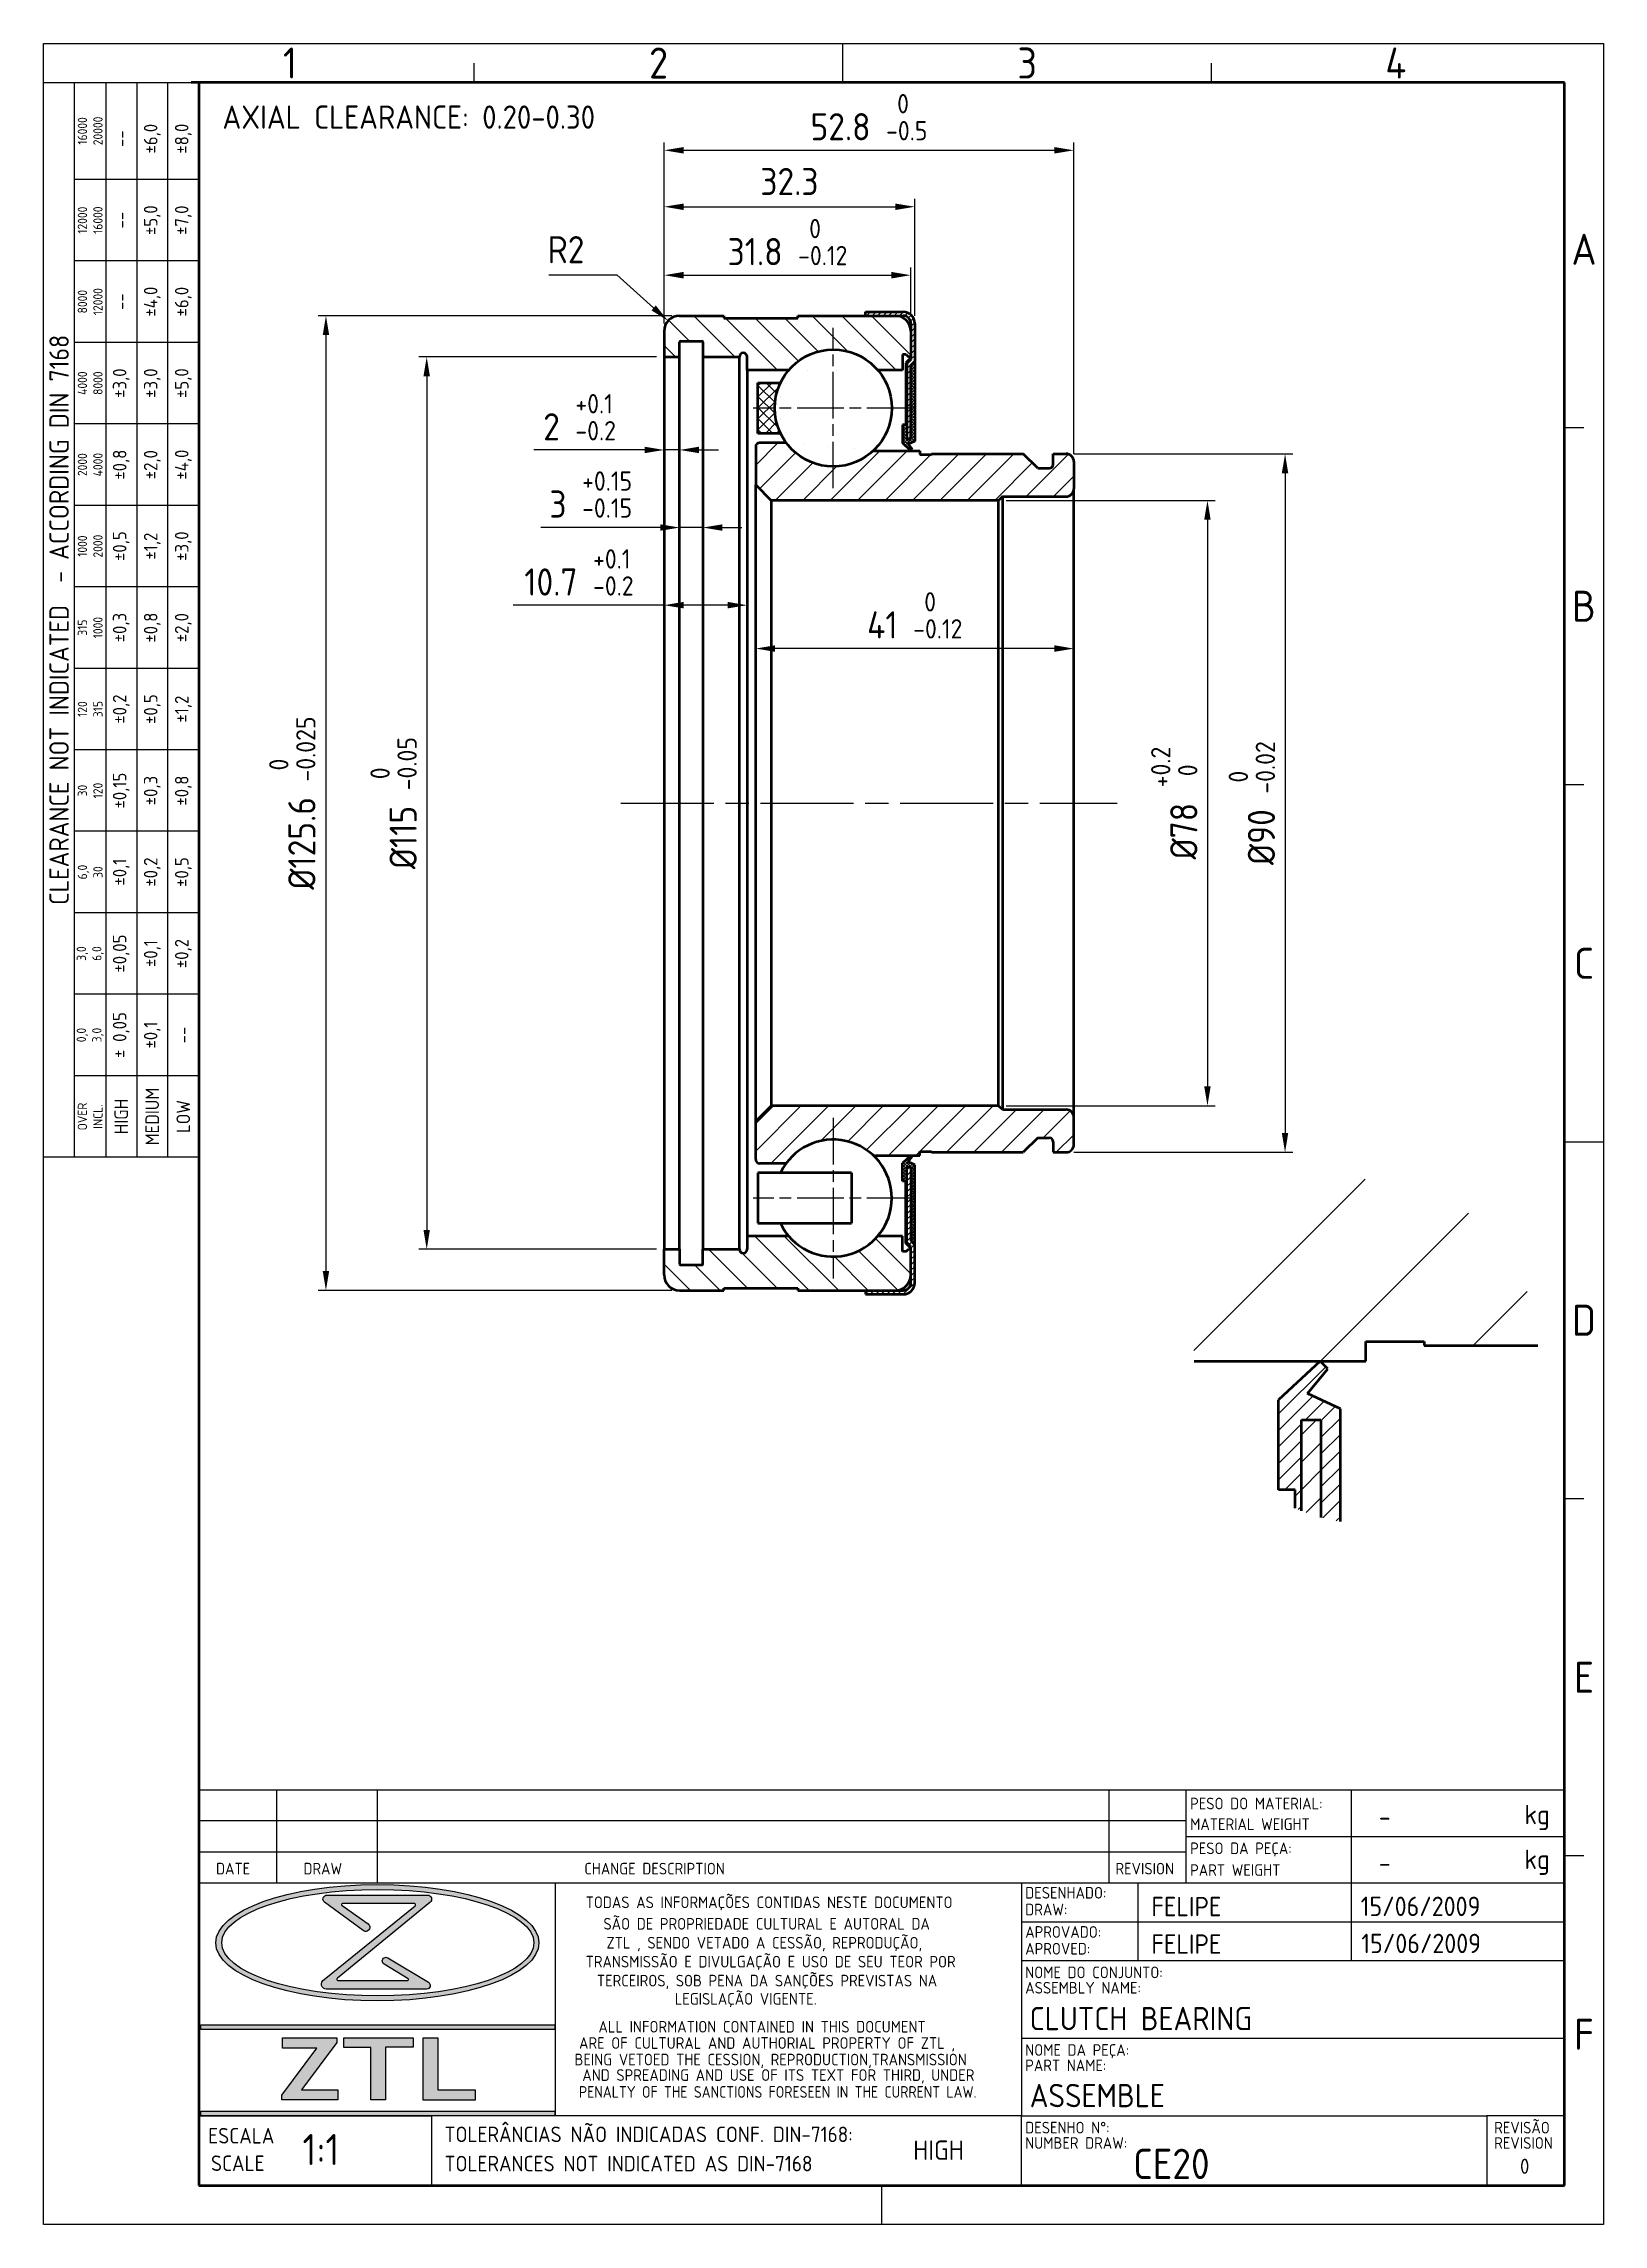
# Model space of a CAD drawing. Extents: x 0 to 201, y 0 to 281.
import ezdxf
from ezdxf.enums import TextEntityAlignment as Align

# ---------------------------------------------------------------- set-up
doc = ezdxf.new("R2010")
doc.units = 0
for name, pattern in [('AM_ISO02W050', [7.5, 6, -1.5]), ('AM_ISO08W050', [18, 12, -1.5, 3, -1.5]), ('AM_ISO08W050x2', [9, 6, -0.75, 1.5, -0.75])]:
    doc.linetypes.add(name, pattern=pattern)
doc.layers.get('Defpoints').update_dxf_attribs({"linetype": 'CONTINUOUS'})
for name, color, linetype, lineweight in [('AM_0', 7, 'CONTINUOUS', 50), ('AM_3', 6, 'AM_ISO02W050', 25), ('AM_5', 3, 'CONTINUOUS', 25), ('AM_6', 2, 'CONTINUOUS', 35), ('AM_7', 4, 'AM_ISO08W050', 25), ('AM_8', 1, 'CONTINUOUS', 25), ('AM_BOR', 7, 'CONTINUOUS', 50)]:
    doc.layers.add(name, color=color, linetype=linetype, lineweight=lineweight)
doc.styles.add('ACISOTS', font='isocp.shx', dxfattribs={"height": 1})
doc.styles.get("Standard").update_dxf_attribs({"font": 'ISOCP.SHX'})
doc.dimstyles.new('AM_ISO', dxfattribs={"dimtxt": 3.5, "dimasz": 2.5, "dimexe": 1, "dimexo": 1, "dimgap": 1.5, "dimtad": 1, "dimdsep": 46, "dimtxsty": 'Standard', "dimcen": 0, "dimclrd": 256, "dimclre": 256, "dimclrt": 2, "dimadec": 0, "dimazin": 2, "dimtp": 0.1, "dimtm": 0.1, "dimtfac": 0.71, "dimtdec": 3, "dimtmove": 0, "dimatfit": 3, "dimfxl": 0, "dimlwd": -1, "dimlwe": -1, "dimarcsym": 0})
doc.dimstyles.new('AM_ISO$4', dxfattribs={"dimtxt": 3.5, "dimasz": 2.5, "dimexe": 1, "dimexo": 1, "dimgap": 1.5, "dimtad": 1, "dimtoh": 1, "dimdsep": 46, "dimtxsty": 'Standard', "dimcen": 0, "dimclrd": 256, "dimclre": 256, "dimclrt": 2, "dimadec": 0, "dimazin": 2, "dimtp": 0.1, "dimtm": 0.1, "dimtfac": 0.71, "dimtofl": 0, "dimtmove": 0, "dimatfit": 3, "dimfxl": 0, "dimlwd": -1, "dimlwe": -1, "dimarcsym": 0})
pattern_1 = [(45, (-4.788, 9.9337), (-0.3535534, 0.3535534), [])]
pattern_2 = [(135, (-4.788, 9.9337), (-1.909188, -1.909188), [])]
pattern_3 = [(45, (-4.788, 9.9337), (-1.767767, 1.767767), [])]

msp = doc.modelspace()

# ---------------------------------------------------------------- texts
at = {"layer": 'AM_6'}
msp.add_text('AXIAL CLEARANCE: 0.20-0.30', height=3, dxfattribs=at).set_placement((23.049, 270.031))

# ---------------------------------------------------------------- blocks, each defined once
blk = doc.blocks.new('A4 ZTL')
at = {"layer": 'AM_0'}
for p, q in [((196, 276), (19, 276)), ((20, 276), (20, 5)), ((196, 5), (196, 276)), ((20, 5), (196, 5))]:
    blk.add_line(p, q, dxfattribs=at)
at = {"layer": 'AM_BOR', "color": 135, "lineweight": 25}
for p, q in [((0, 0), (0, 281)), ((0, 281), (201, 281)), ((55.5, 276), (55.5, 278.5)), ((103, 276), (103, 281)), ((150.5, 276), (150.5, 278.5)), ((201, 281), (201, 0)), ((4, 137.5), (4, 276)), ((8, 276), (8, 137.5)), ((12, 276), (12, 137.5)), ((16, 137.5), (16, 276)), ((20, 263.5), (4, 263.5)), ((20, 253), (4, 253)), ((20, 242.5), (4, 242.5)), ((20, 232), (4, 232)), ((198.5, 231.5), (196, 231.5)), ((20, 221.5), (4, 221.5)), ((20, 211), (4, 211)), ((20, 200.5), (4, 200.5)), ((20, 190), (4, 190)), ((198.5, 185.5), (196, 185.5)), ((20, 179.5), (4, 179.5)), ((20, 169), (4, 169)), ((20, 158.5), (4, 158.5)), ((20, 148), (4, 148)), ((196, 139.5), (201, 139.5)), ((198.5, 93.5), (196, 93.5)), ((198.5, 47.5), (196, 47.5)), ((108, 0), (108, 5)), ((201, 0), (0, 0))]:
    blk.add_line(p, q, dxfattribs=at)
blk.add_lwpolyline([(20, 276), (20, 137.5), (0, 137.5), (0, 276)], close=True, dxfattribs=at)
at = {"layer": 'AM_BOR', "color": 135, "lineweight": 25, "style": 'ACISOTS'}
for s, p in [('1', (31.75, 278.5)), ('2', (79.25, 278.5)), ('3', (126.75, 278.5)), ('4', (174.25, 278.5)), ('A', (198.5, 254.5)), ('B', (198.5, 208.5)), ('C', (198.5, 162.5)), ('D', (198.5, 116.5)), ('E', (198.5, 70.5)), ('F', (198.5, 24.5))]:
    blk.add_text(s, height=4, dxfattribs=at).set_placement(p, align=Align.MIDDLE)
at = {"layer": 'AM_BOR', "color": 135, "lineweight": 25, "attachment_point": 5, "rotation": 90}
for s, insert, char_height, width in [('16000\\P20000', (6, 269.75), 1.2, 12.5), ('±6,0', (14, 268.75), 1.75, 10.5), ('±8,0', (18, 268.75), 1.75, 10.5), ('--', (10, 268.75), 1.75, 10.5), ('12000\\P16000', (6, 258.25), 1.2, 10.5), ('--', (10, 258.25), 1.75, 10.5), ('±5,0', (14, 258.25), 1.75, 10.5), ('±7,0', (18, 258.25), 1.75, 10.5), ('8000\\P12000', (6, 247.75), 1.2, 10.5), ('--', (10, 247.75), 1.75, 10.5), ('±4,0', (14, 247.75), 1.75, 10.5), ('±6,0', (18, 247.75), 1.75, 10.5), ('{\\Fisocp.shx|c0;CLEARANCE NOT INDICATED  - ACCORDING DIN 7168}', (2, 206.75), 2.5, 138.5), ('±3,0', (10, 237.25), 1.75, 10.5), ('±3,0', (14, 237.25), 1.75, 10.5), ('±5,0', (18, 237.25), 1.75, 10.5), ('4000\\P8000', (6, 237.25), 1.2, 10.5), ('2000\\P4000', (6, 226.75), 1.2, 10.5), ('±0,8', (10, 226.75), 1.75, 10.5), ('±2,0', (14, 226.75), 1.75, 10.5), ('±4,0', (18, 226.75), 1.75, 10.5), ('1000\\P2000', (6, 216.25), 1.2, 10.5), ('±0,5', (10, 216.25), 1.75, 10.5), ('±1,2', (14, 216.25), 1.75, 10.5), ('±3,0', (18, 216.25), 1.75, 10.5), ('315\\P1000', (6, 205.75), 1.2, 10.5), ('±0,3', (10, 205.75), 1.75, 10.5), ('±0,8', (14, 205.75), 1.75, 10.5), ('±2,0', (18, 205.75), 1.75, 10.5), ('±0,2', (10, 195.25), 1.75, 10.5), ('±0,5', (14, 195.25), 1.75, 10.5), ('±1,2', (18, 195.25), 1.75, 10.5), ('120\\P315', (6, 195.25), 1.2, 10.5), ('30\\P120', (6, 184.75), 1.2, 10.5), ('±0,15', (10, 184.75), 1.75, 10.5), ('±0,3', (14, 184.75), 1.75, 10.5), ('±0,8', (18, 184.75), 1.75, 10.5), ('6,0\\P30', (6, 174.25), 1.2, 10.5), ('±0,1', (10, 174.25), 1.75, 10.5), ('±0,2', (14, 174.25), 1.75, 10.5), ('±0,5', (18, 174.25), 1.75, 10.5), ('±0,05', (10, 163.75), 1.75, 10.5), ('3,0\\P6,0', (6, 163.75), 1.2, 10.5), ('±0,1', (14, 163.75), 1.75, 10.5), ('±0,2', (18, 163.75), 1.75, 10.5), ('± 0,05', (10, 153.25), 1.75, 10.5), ('\\pt4.79529;±0,1', (14, 153.25), 1.75, 10.5), ('0,0\\P3,0', (6, 153.25), 1.2, 10.5), ('--', (18, 153.25), 1.75, 10.5), ('MEDIUM', (14, 142.75), 1.75, 10.5), ('{\\Fisocp.shx|c0;OVER\\PINCL.}', (6, 142.75), 1.2, 10.5), ('HIGH', (10, 142.75), 1.75, 10.5), ('LOW', (18, 142.75), 1.75, 10.5)]:
    blk.add_mtext(s, dxfattribs=dict(at, insert=insert, char_height=char_height, width=width))
blk = doc.blocks.new('LEGENDAZTL-1')
at = {"layer": 'AM_8'}
h = blk.add_hatch(color=135, dxfattribs=at)
edge = h.paths.add_edge_path()
edge.add_ellipse((23.01, 31.29), major_axis=(20.82, 0), ratio=0.359907, start_angle=191.4592, end_angle=452.8175)
edge.add_ellipse((23.01, 31.29), major_axis=(20.82, 0), ratio=0.359907, start_angle=92.8175, end_angle=191.4592)
edge = h.paths.add_edge_path(flags=16)
edge.add_ellipse((23.07, 31.29), major_axis=(20.11, 0), ratio=0.340664, start_angle=93.067, end_angle=371.4592)
edge.add_ellipse((23.07, 31.29), major_axis=(20.11, 0), ratio=0.340664, start_angle=11.4592, end_angle=93.067)
h = blk.add_hatch(color=135, dxfattribs=at)
edge = h.paths.add_edge_path()
edge.add_line((27.86, 36.04), (16.14, 26.55))
edge.add_arc((16.46, 25.96), 0.662, 118.1409, 270)
edge.add_line((16.46, 25.3), (29.34, 25.3))
edge.add_arc((29.33, 25.79), 0.488, 271.9685, 418.9108)
edge.add_line((29.58, 26.21), (24.36, 29.35))
edge.add_arc((24.11, 28.95), 0.475, 58.6682, 238.8052)
edge.add_line((23.87, 28.54), (26.98, 26.65))
edge.add_arc((26.92, 26.56), 0.12, -90, 54.6545, ccw=False)
edge.add_line((26.92, 26.44), (17.93, 26.44))
edge.add_arc((17.96, 26.6), 0.167, 129.2364, 260.8226, ccw=False)
edge.add_line((17.86, 26.73), (29.79, 36.47))
edge.add_arc((29.47, 36.9), 0.529, 306.0702, 450)
edge.add_line((29.47, 37.43), (16.54, 37.43))
edge.add_arc((16.52, 36.92), 0.513, 87.7272, 233.7471)
edge.add_line((16.21, 36.5), (21.18, 32.86))
edge.add_arc((21.5, 33.28), 0.527, 232.4714, 414.7334)
edge.add_line((21.81, 33.71), (18.46, 36.07))
edge.add_arc((18.53, 36.2), 0.144, 90, 242.5235, ccw=False)
edge.add_line((18.53, 36.35), (27.78, 36.35))
edge.add_arc((27.75, 36.17), 0.176, -50.9964, 80.7655, ccw=False)
for points in [[(0.28, 20.1), (45.87, 20.1), (45.87, 20.7), (0.28, 20.7)], [(10.71, 11.65), (10.71, 11.05), (17.9, 11.05), (17.9, 12.32), (13.24, 12.32), (17.77, 18.44), (17.77, 19.04), (10.78, 19.04), (10.78, 17.71), (15.21, 17.71)], [(18.7, 17.78), (22.17, 17.78), (22.17, 11.05), (24.07, 11.05), (24.07, 17.84), (27.63, 17.84), (27.63, 19.04), (18.7, 19.04)], [(35.62, 11.02), (35.62, 12.32), (30.79, 12.32), (30.79, 19.04), (28.93, 19.04), (28.93, 11.02)], [(45.87, 9.6), (0.28, 9.6), (0.28, 9), (45.87, 9)]]:
    blk.add_hatch(color=135, dxfattribs=at).paths.add_polyline_path(points)
at = {"layer": 'AM_8', "color": 135}
for p, q in [((0, 51), (176, 51)), ((0, 51), (0, 0)), ((10, 51), (10, 39)), ((23, 51), (23, 39)), ((117.25, 51), (117.25, 39)), ((127.25, 39), (127.25, 51)), ((148.5, 51), (148.5, 45)), ((176, 0), (176, 51)), ((127.25, 47), (0, 47)), ((127.25, 45), (176, 45)), ((148.5, 45), (148.5, 39)), ((0, 43), (127.25, 43)), ((0, 39), (106, 39)), ((16.54, 37.43), (29.47, 37.43)), ((45.93, 39), (45.93, 9)), ((106, 39), (106, 20)), ((106, 39), (176, 39)), ((121, 39), (121, 29)), ((148.5, 39), (148.5, 29)), ((106, 34), (176, 34)), ((106, 29), (176, 29)), ((0.28, 20.1), (0.28, 20.7)), ((0.28, 20.7), (45.87, 20.7)), ((45.87, 20.1), (0.28, 20.1)), ((45.87, 20.7), (45.87, 20.1)), ((106, 20), (106, 9)), ((10.71, 11.65), (15.21, 17.71)), ((10.78, 17.71), (10.78, 19.04)), ((10.78, 19.04), (17.77, 19.04)), ((15.21, 17.71), (10.78, 17.71)), ((17.77, 18.44), (13.24, 12.32)), ((17.77, 19.04), (17.77, 18.44)), ((18.7, 17.78), (18.7, 19.04)), ((18.7, 19.04), (27.63, 19.04)), ((22.17, 17.78), (18.7, 17.78)), ((22.17, 11.05), (22.17, 17.78)), ((24.07, 17.84), (24.07, 11.05)), ((27.63, 17.84), (24.07, 17.84)), ((27.63, 19.04), (27.63, 17.84)), ((28.93, 11.02), (28.93, 19.04)), ((28.93, 19.04), (30.79, 19.04)), ((30.79, 19.04), (30.79, 12.32)), ((106, 19), (176, 19)), ((10.71, 11.05), (10.71, 11.65)), ((13.24, 12.32), (17.9, 12.32)), ((17.9, 12.32), (17.9, 11.05)), ((30.79, 12.32), (35.62, 12.32)), ((35.62, 12.32), (35.62, 11.02)), ((0, 9), (30, 9)), ((106, 9), (0, 9)), ((0.28, 9.6), (45.87, 9.6)), ((0.28, 9), (0.28, 9.6)), ((45.87, 9), (0.28, 9)), ((17.9, 11.05), (10.71, 11.05)), ((24.07, 11.05), (22.17, 11.05)), ((35.62, 11.02), (28.93, 11.02)), ((30, 9), (30, 0)), ((45.87, 9.6), (45.87, 9)), ((106, 0), (106, 9)), ((106, 9), (166, 9)), ((176, 9), (166, 9)), ((166, 9), (166, 0)), ((0, 0), (176, 0))]:
    blk.add_line(p, q, dxfattribs=at)
blk.add_lwpolyline([(16.54, 37.43), (29.47, 37.43, -0.726075), (29.79, 36.47), (17.86, 26.73, 0.646844), (17.93, 26.44), (26.92, 26.44, 0.730915), (26.98, 26.65), (23.87, 28.54, -1.001197), (24.36, 29.35), (29.58, 26.21, -0.746343), (29.34, 25.3), (16.46, 25.3, -0.780296), (16.14, 26.55), (27.86, 36.04, 0.647932), (27.78, 36.35), (18.53, 36.35, 0.78497), (18.46, 36.07), (21.81, 33.71, -1.019937), (21.18, 32.86), (16.21, 36.5, -0.740095), (16.54, 37.43, -0.257794)], format="xyb", dxfattribs=at)
for centre, major_axis, ratio in [((23.01, 31.29), (-20.82, 0), 0.359907), ((23.07, 31.29), (-20.11, 0), 0.340664)]:
    blk.add_ellipse(centre, major_axis=major_axis, ratio=ratio, dxfattribs=at)
for s, height, p in [('PESO DO MATERIAL:', 1.5, (127.75, 48.48)), ('kg', 2.5, (170.83, 46.56)), ('MATERIAL WEIGHT', 1.5, (127.75, 45.82)), ('PESO DA PEÇA:', 1.5, (127.75, 42.71)), ('kg', 2.5, (170.83, 40.79)), ('DATE', 1.5, (2.22, 40.09)), ('DRAW', 1.5, (13.48, 40.09)), ('CHANGE DESCRIPTION', 1.5, (49.68, 40.09)), ('REVISION', 1.5, (118.12, 40.09)), ('PART WEIGHT', 1.5, (127.75, 39.91)), ('TODAS AS INFORMAÇÕES CONTIDAS NESTE DOCUMENTO', 1.5, (49.85, 35.75)), ('DESENHADO:', 1.5, (106.5, 36.98)), ('SÃO DE PROPRIEDADE CULTURAL E AUTORAL DA', 1.5, (52.14, 32.98)), ('DRAW:', 1.5, (106.5, 34.82)), ('ZTL , SENDO VETADO A CESSÃO, REPRODUÇÃO,', 1.5, (52.53, 30.54)), ('APROVADO:', 1.5, (106.5, 31.93)), ('APROVED:', 1.5, (106.5, 29.77)), ('TRANSMISSÃO E DIVULGAÇÃO E USO DE SEU TEOR POR', 1.5, (49.85, 28.1)), ('NOME DO CONJUNTO:', 1.5, (106.5, 26.72)), ('TERCEIROS, SOB PENA DA SANÇÕES PREVISTAS NA', 1.5, (51.3, 25.66)), ('ASSEMBLY NAME:', 1.5, (106.5, 24.74)), ('LEGISLAÇÃO VIGENTE.', 1.5, (61.33, 23.31)), ('ALL INFORMATION CONTAINED IN THIS DOCUMENT', 1.5, (51.5, 19.72)), ('BEING VETOED THE CESSION, REPRODUCTION,TRANSMISSION', 1.5, (48.41, 15.49)), ('ARE OF CULTURAL AND AUTHORIAL PROPERTY OF ZTL ,', 1.5, (49, 17.62)), ('NOME DA PEÇA:', 1.5, (106.5, 16.72)), ('AND SPREADING AND USE OF ITS TEXT FOR THIRD, UNDER', 1.5, (49.42, 13.49)), ('PART NAME:', 1.5, (106.5, 14.74)), ('REVISÃO', 1.5, (166.93, 6.72)), ('ESCALA', 2, (1.21, 5.42)), ('TOLERÂNCIAS NÃO INDICADAS CONF. DIN-7168:', 2, (31.66, 5.6)), ('DESENHO N%%d:', 1.5, (106.5, 6.72)), ('NUMBER DRAW:', 1.5, (106.5, 4.74)), ('REVISION', 1.5, (166.93, 4.74)), ('SCALE', 2, (1.57, 1.88)), ('TOLERANCES NOT INDICATED AS DIN-7168', 2, (31.66, 1.83))]:
    blk.add_text(s, height=height, dxfattribs=at).set_placement(p)
at = {"layer": 'AM_8', "color": 135, "width": 0.95}
blk.add_text('PENALTY OF THE SANCTIONS FORESEEN IN THE CURRENT LAW.', height=1.5, dxfattribs=at).set_placement((48.99, 11.32))
at = {"layer": 'AM_8', "color": 135}
for tag, p in [('PESO1', (152.06, 47.53)), ('PESO', (152.06, 41.58))]:
    blk.add_attdef(tag, text='', height=2.5, dxfattribs=at).set_placement(p, align=Align.MIDDLE_LEFT)
for tag, p, height in [('DESN.', (122.75, 34.7), 2.5), ('DATADES', (149.73, 34.73), 2.5), ('APROV', (122.75, 29.87), 2.5), ('DATAAPROV', (149.81, 29.95), 2.5), ('CONJUNTO', (107.07, 20.02), 3), ('PEÇA', (107.07, 10.1), 3), ('NºDESENHO', (120.41, 0.84), 3.91)]:
    blk.add_attdef(tag, p, '', height=height, dxfattribs=at)
at = {"layer": 'AM_8', "color": 135, "style": 'ACISOTS'}
for tag, p, height in [('GEN-TITLE-SCA{12.7}', (13.36, 2.64), 4), ('GEN-TITLE-DWG{30.6}', (92.5, -2.65), 2)]:
    blk.add_attdef(tag, p, '', height=height, dxfattribs=at)
at = {"layer": 'AM_8', "color": 135}
for tag, height, p in [('TOL.N.IND', 2.5, (95.33, 4.56)), ('REV.', 1.96, (170.86, 2.49))]:
    blk.add_attdef(tag, text='', height=height, dxfattribs=at).set_placement(p, align=Align.MIDDLE_CENTER)
blk = doc.blocks.new('*D33')
at = {"layer": 'AM_5'}
for p, q in [((79.96, 244.94), (79.96, 252.16)), ((82.46, 251.16), (109.26, 251.16)), ((111.76, 245.94), (111.76, 252.16))]:
    blk.add_line(p, q, dxfattribs=at)
for points in [[(82.46, 251.58), (82.46, 250.74), (79.96, 251.16)], [(109.26, 251.58), (109.26, 250.74), (111.76, 251.16)]]:
    blk.add_solid(points, dxfattribs=at)
at = {"layer": 'Defpoints', "color": 0}
for p in [(111.76, 251.16), (111.76, 244.94), (79.96, 243.94)]:
    blk.add_point(p, dxfattribs=at)
at = {"layer": 'AM_5', "color": 2, "insert": (95.86, 255.43), "char_height": 3.5, "attachment_point": 5}
blk.add_mtext('31.8 {}{\\H0.71x;\\C3;\\S 0^ -0.12;}', dxfattribs=at)
blk = doc.blocks.new('*D34')
at = {"layer": 'AM_5'}
for p, q in [((79.96, 244.94), (79.96, 260.98)), ((82.46, 259.98), (109.76, 259.98)), ((112.26, 245.94), (112.26, 260.98))]:
    blk.add_line(p, q, dxfattribs=at)
for points in [[(82.46, 260.39), (82.46, 259.56), (79.96, 259.98)], [(109.76, 260.39), (109.76, 259.56), (112.26, 259.98)]]:
    blk.add_solid(points, dxfattribs=at)
at = {"layer": 'Defpoints', "color": 0}
for p in [(112.26, 259.98), (112.26, 244.94), (79.96, 243.94)]:
    blk.add_point(p, dxfattribs=at)
at = {"layer": 'AM_5', "color": 2, "insert": (96.11, 263.23), "char_height": 3.5, "attachment_point": 5}
blk.add_mtext('32.3', dxfattribs=at)
blk = doc.blocks.new('*D35')
at = {"layer": 'AM_5'}
for p, q in [((79.96, 244.94), (79.96, 268.25)), ((82.46, 267.25), (130.26, 267.25)), ((132.76, 228.14), (132.76, 268.25))]:
    blk.add_line(p, q, dxfattribs=at)
for points in [[(82.46, 267.67), (82.46, 266.84), (79.96, 267.25)], [(130.26, 267.67), (130.26, 266.84), (132.76, 267.25)]]:
    blk.add_solid(points, dxfattribs=at)
at = {"layer": 'Defpoints', "color": 0}
for p in [(132.76, 267.25), (79.96, 243.94), (132.76, 227.14)]:
    blk.add_point(p, dxfattribs=at)
at = {"layer": 'AM_5', "color": 2, "insert": (106.36, 271.52), "char_height": 3.5, "attachment_point": 5}
blk.add_mtext('52.8 {}{\\H0.71x;\\C3;\\S 0^ -0.5;}', dxfattribs=at)
blk = doc.blocks.new('*D36')
at = {"layer": 'AM_5'}
for p, q in [((78.96, 240.64), (48.37, 240.64)), ((49.37, 238.14), (49.37, 128.14)), ((78.96, 125.64), (48.37, 125.64))]:
    blk.add_line(p, q, dxfattribs=at)
for points in [[(48.95, 238.14), (49.78, 238.14), (49.37, 240.64)], [(48.95, 128.14), (49.78, 128.14), (49.37, 125.64)]]:
    blk.add_solid(points, dxfattribs=at)
at = {"layer": 'Defpoints', "color": 0}
for p in [(79.96, 240.64), (49.37, 125.64), (79.96, 125.64)]:
    blk.add_point(p, dxfattribs=at)
at = {"layer": 'AM_5', "color": 2, "insert": (45.1, 183.14), "char_height": 3.5, "attachment_point": 5, "rotation": 90}
blk.add_mtext('%%c115 {}{\\H0.71x;\\C3;\\S 0^ -0.05;}', dxfattribs=at)
blk = doc.blocks.new('*D37')
at = {"layer": 'AM_5'}
for p, q in [((91.76, 223.14), (91.76, 202.05)), ((132.76, 222.64), (132.76, 202.05)), ((130.26, 203.05), (94.26, 203.05))]:
    blk.add_line(p, q, dxfattribs=at)
for points in [[(94.26, 203.47), (94.26, 202.63), (91.76, 203.05)], [(130.26, 203.47), (130.26, 202.63), (132.76, 203.05)]]:
    blk.add_solid(points, dxfattribs=at)
at = {"layer": 'Defpoints', "color": 0}
for p in [(91.76, 224.14), (132.76, 223.64), (91.76, 203.05)]:
    blk.add_point(p, dxfattribs=at)
at = {"layer": 'AM_5', "color": 2, "insert": (112.26, 207.33), "char_height": 3.5, "attachment_point": 5}
blk.add_mtext('41 {}{\\H0.71x;\\C3;\\S 0^ -0.12;}', dxfattribs=at)
blk = doc.blocks.new('*D38')
at = {"layer": 'AM_5'}
for p, q in [((124.05, 222.14), (150.98, 222.14)), ((149.98, 219.64), (149.98, 146.64)), ((124.05, 144.14), (150.98, 144.14))]:
    blk.add_line(p, q, dxfattribs=at)
for points in [[(149.56, 219.64), (150.39, 219.64), (149.98, 222.14)], [(149.56, 146.64), (150.39, 146.64), (149.98, 144.14)]]:
    blk.add_solid(points, dxfattribs=at)
at = {"layer": 'Defpoints', "color": 0}
for p in [(123.05, 222.14), (123.05, 144.14), (149.98, 144.14)]:
    blk.add_point(p, dxfattribs=at)
at = {"layer": 'AM_5', "color": 2, "insert": (145.7, 183.14), "char_height": 3.5, "attachment_point": 5, "rotation": 90}
blk.add_mtext('%%c78 {}{\\H0.71x;\\C3;\\S+0.2^  0;}', dxfattribs=at)
blk = doc.blocks.new('*D39')
at = {"layer": 'AM_5'}
for p, q in [((132.76, 228.14), (160.98, 228.14)), ((159.98, 225.64), (159.98, 140.64)), ((132.76, 138.14), (160.98, 138.14))]:
    blk.add_line(p, q, dxfattribs=at)
for points in [[(159.56, 225.64), (160.39, 225.64), (159.98, 228.14)], [(159.56, 140.64), (160.39, 140.64), (159.98, 138.14)]]:
    blk.add_solid(points, dxfattribs=at)
at = {"layer": 'Defpoints', "color": 0}
for p in [(131.76, 228.14), (131.76, 138.14), (159.98, 138.14)]:
    blk.add_point(p, dxfattribs=at)
at = {"layer": 'AM_5', "color": 2, "insert": (155.7, 183.14), "char_height": 3.5, "attachment_point": 5, "rotation": 90}
blk.add_mtext('%%c90 {}{\\H0.71x;\\C3;\\S 0^ -0.02;}', dxfattribs=at)
blk = doc.blocks.new('*D40')
at = {"layer": 'AM_5'}
for p, q in [((80.96, 245.94), (35.38, 245.94)), ((36.38, 243.44), (36.38, 122.84)), ((80.96, 120.34), (35.38, 120.34))]:
    blk.add_line(p, q, dxfattribs=at)
for points in [[(35.97, 243.44), (36.8, 243.44), (36.38, 245.94)], [(35.97, 122.84), (36.8, 122.84), (36.38, 120.34)]]:
    blk.add_solid(points, dxfattribs=at)
at = {"layer": 'Defpoints', "color": 0}
for p in [(81.96, 245.94), (36.38, 120.34), (81.96, 120.34)]:
    blk.add_point(p, dxfattribs=at)
at = {"layer": 'AM_5', "color": 2, "insert": (32.05, 183.14), "char_height": 3.5, "attachment_point": 5, "rotation": 90}
blk.add_mtext('%%c125.6 {}{\\H0.71x;\\C3;\\S 0^ -0.025;}', dxfattribs=at)
blk = doc.blocks.new('*D41')
at = {"layer": 'AM_5'}
for p, q in [((79.96, 239.64), (79.96, 227.64)), ((81.96, 239.64), (81.96, 227.64)), ((77.46, 228.64), (63.18, 228.64)), ((81.96, 228.64), (79.96, 228.64)), ((84.46, 228.64), (86.96, 228.64))]:
    blk.add_line(p, q, dxfattribs=at)
for points in [[(77.46, 229.06), (77.46, 228.23), (79.96, 228.64)], [(84.46, 229.06), (84.46, 228.23), (81.96, 228.64)]]:
    blk.add_solid(points, dxfattribs=at)
at = {"layer": 'Defpoints', "color": 0}
for p in [(79.96, 240.64), (81.96, 240.64), (79.96, 228.64)]:
    blk.add_point(p, dxfattribs=at)
at = {"layer": 'AM_5', "color": 2, "insert": (69.07, 232.86), "char_height": 3.5, "attachment_point": 5}
blk.add_mtext('2 {}{\\H0.71x;\\C3;\\S+0.1^ -0.2;}', dxfattribs=at)
blk = doc.blocks.new('*D42')
at = {"layer": 'AM_5'}
for p, q in [((81.96, 239.64), (81.96, 217.64)), ((84.96, 239.64), (84.96, 217.64)), ((79.46, 218.64), (64.07, 218.64)), ((84.96, 218.64), (81.96, 218.64)), ((87.46, 218.64), (89.96, 218.64))]:
    blk.add_line(p, q, dxfattribs=at)
for points in [[(79.46, 219.06), (79.46, 218.23), (81.96, 218.64)], [(87.46, 219.06), (87.46, 218.23), (84.96, 218.64)]]:
    blk.add_solid(points, dxfattribs=at)
at = {"layer": 'Defpoints', "color": 0}
for p in [(81.96, 240.64), (84.96, 240.64), (81.96, 218.64)]:
    blk.add_point(p, dxfattribs=at)
at = {"layer": 'AM_5', "color": 2, "insert": (70.51, 222.9), "char_height": 3.5, "attachment_point": 5}
blk.add_mtext('3 {}{\\H0.71x;\\C3;\\S+0.15^ -0.15;}', dxfattribs=at)
blk = doc.blocks.new('*D43')
at = {"layer": 'AM_5'}
for p, q in [((79.96, 239.64), (79.96, 207.64)), ((90.66, 237.94), (90.66, 207.64)), ((79.96, 208.64), (60.52, 208.64)), ((88.16, 208.64), (82.46, 208.64))]:
    blk.add_line(p, q, dxfattribs=at)
for points in [[(82.46, 209.06), (82.46, 208.23), (79.96, 208.64)], [(88.16, 209.06), (88.16, 208.23), (90.66, 208.64)]]:
    blk.add_solid(points, dxfattribs=at)
at = {"layer": 'Defpoints', "color": 0}
for p in [(79.96, 240.64), (90.66, 238.94), (79.96, 208.64)]:
    blk.add_point(p, dxfattribs=at)
at = {"layer": 'AM_5', "color": 2, "insert": (68.99, 212.86), "char_height": 3.5, "attachment_point": 5}
blk.add_mtext('10.7 {}{\\H0.71x;\\C3;\\S+0.1^ -0.2;}', dxfattribs=at)
blk = doc.blocks.new('*D44')
at = {"layer": 'AM_5'}
for p, q in [((65.11, 251.2), (73.86, 251.2)), ((73.86, 251.2), (78.61, 246.94))]:
    blk.add_line(p, q, dxfattribs=at)
blk.add_solid([(78.89, 247.26), (78.33, 246.63), (80.47, 245.28)], dxfattribs=at)
at = {"layer": 'Defpoints', "color": 0}
for p in [(80.47, 245.28), (81.96, 243.94)]:
    blk.add_point(p, dxfattribs=at)
at = {"layer": 'AM_5', "color": 2, "insert": (67.32, 254.45), "char_height": 3.5, "attachment_point": 5}
blk.add_mtext('R2', dxfattribs=at)
blk = doc.blocks.new('GENZOOE570XL3')
at = {"layer": 'AM_8'}
h = blk.add_hatch(dxfattribs=at)
h.set_pattern_fill('_U', color=256, scale=2.5, angle=45, style=0, pattern_type=0)
h.set_pattern_definition([(45, (-117.7038, -124.8277), (-1.767767, 1.767767), [])])
edge = h.paths.add_edge_path()
edge.add_arc((0, 0), 4.434, 1.9159, 183.2325)
edge.add_line((-4.427, -0.25), (0, -0.25))
edge.add_line((0, -0.25), (0, 0.25))
edge.add_line((0, 0.25), (1.5, 0.25))
edge.add_line((1.5, 0.25), (1.5, 0.148))
edge.add_line((1.5, 0.148), (4.431, 0.148))
h = blk.add_hatch(dxfattribs=at)
h.set_pattern_fill('_U', color=256, scale=0.3, angle=45, style=0, pattern_type=0)
h.set_pattern_definition([(45, (-117.7038, -124.82774), (-0.21213203, 0.21213203), [])])
edge = h.paths.add_edge_path()
edge.add_line((-0.657, -4.385), (-0.657, -1.484))
edge.add_line((-0.657, -1.484), (-1.504, -1.09))
edge.add_line((-1.504, -1.09), (-0.982, -0.455))
edge.add_line((-0.982, -0.455), (-1.173, -0.25))
edge.add_line((-1.173, -0.25), (-2.25, -1.252))
edge.add_line((-2.25, -1.252), (-2.25, -3.573))
edge.add_line((-2.25, -3.573), (-1.822, -3.573))
edge.add_line((-1.822, -3.573), (-1.822, -4.042))
edge.add_arc((0, 0), 4.434, 245.729, 248.0606)
edge.add_line((-1.657, -4.113), (-1.657, -1.768))
edge.add_line((-1.657, -1.768), (-1.157, -1.768))
edge.add_line((-1.157, -1.768), (-1.157, -4.28))
edge.add_arc((0, 0), 4.434, 254.8794, 261.4845)
h = blk.add_hatch(dxfattribs=at)
h.set_pattern_fill('_U', color=256, scale=0.5, angle=45, style=0, pattern_type=0)
h.set_pattern_definition([(45, (-117.7038, -124.82774), (-0.3535534, 0.3535534), [])])
edge = h.paths.add_edge_path()
edge.add_line((-1.157, -4.28), (-1.157, -1.768))
edge.add_line((-1.157, -1.768), (-1.657, -1.768))
edge.add_line((-1.657, -1.768), (-1.657, -4.113))
edge.add_arc((0, 0), 4.434, 248.0606, 254.8794)
at = {"layer": 'AM_0'}
for p, q in [((0, -0.25), (0, 0.25)), ((0, 0.25), (1.5, 0.25)), ((1.5, 0.25), (1.5, 0.148)), ((1.5, 0.148), (4.431, 0.148)), ((-4.427, -0.25), (0, -0.25)), ((-1.173, -0.25), (-2.25, -1.252)), ((-1.504, -1.09), (-0.982, -0.455)), ((-0.982, -0.455), (-1.173, -0.25)), ((-0.657, -1.484), (-1.504, -1.09)), ((-2.25, -3.573), (-2.25, -1.252)), ((-0.657, -4.385), (-0.657, -1.484)), ((-1.657, -4.113), (-1.657, -1.768)), ((-1.657, -1.768), (-1.157, -1.768)), ((-1.157, -1.768), (-1.157, -4.28)), ((-1.822, -3.573), (-2.25, -3.573)), ((-1.822, -4.042), (-1.822, -3.573))]:
    blk.add_line(p, q, dxfattribs=at)

# ---------------------------------------------------------------- dimensions: what is measured, and where the dimension line sits
at = {"layer": 'AM_5'}
for base, p2, text, override, picture, middle in [((132.759, 267.255), (132.759, 227.142), '<> {}{\\H0.71x;\\C3;\\S 0^ -0.5;}', {"dimadec": 2, "dimtp": 0, "dimtm": 0.5}, '*D35', (106.359, 271.52)), ((111.759, 251.158), (111.759, 244.942), '<> {}{\\H0.71x;\\C3;\\S 0^ -0.12;}', {"dimadec": 2, "dimtp": 0, "dimtm": 0.12}, '*D33', (95.859, 255.435))]:
    dim = msp.add_linear_dim(base=base, p1=(79.959, 243.942), p2=p2, text=text, dimstyle='AM_ISO', override=override, dxfattribs=at)
    dim.commit()
    dim.dimension.update_dxf_attribs({"geometry": picture, "text_midpoint": middle})
dim = msp.add_linear_dim(base=(112.259, 259.976), p1=(79.959, 243.942), p2=(112.259, 244.942), dimstyle='AM_ISO', override={"dimadec": 2, "dimtp": 0, "dimtm": 0.12}, dxfattribs=at)
dim.commit()
dim.dimension.update_dxf_attribs({"geometry": '*D34', "text_midpoint": (96.109, 263.227)})
dim = msp.add_radius_dim(center=(81.959, 243.942), mpoint=(80.47, 245.277), dimstyle='AM_ISO$4', override={"dimadec": 2, "dimtp": 0.1, "dimtm": 0.2, "dimtdec": 3}, dxfattribs=at)
dim.commit()
dim.dimension.update_dxf_attribs({"geometry": '*D44', "text_midpoint": (67.317, 251.195), "dimtype": 164})
for base, p1, p2, angle, text, override, picture, middle in [((36.382, 120.342), (81.959, 245.942), (81.959, 120.342), 90, '%%c<> {}{\\H0.71x;\\C3;\\S 0^ -0.025;}', {"dimadec": 2, "dimtp": 0, "dimtm": 0.025}, '*D40', (32.055, 183.142)), ((49.365, 125.642), (79.959, 240.642), (79.959, 125.642), 90, '%%c<> {}{\\H0.71x;\\C3;\\S 0^ -0.05;}', {"dimadec": 2, "dimtp": 0, "dimtm": 0.05}, '*D36', (45.1, 183.142)), ((81.959, 218.642), (84.959, 240.642), (81.959, 240.642), 0, '<> {}{\\H0.71x;\\C3;\\S+0.15^ -0.15;}', {"dimadec": 2, "dimtp": 0.15, "dimtm": 0.15}, '*D42', (70.515, 222.897)), ((79.959, 208.642), (90.659, 238.939), (79.959, 240.642), 0, '<> {}{\\H0.71x;\\C3;\\S+0.1^ -0.2;}', {"dimadec": 2, "dimtp": 0.1, "dimtm": 0.2}, '*D43', (68.988, 212.857)), ((79.959, 228.642), (81.959, 240.642), (79.959, 240.642), 0, '<> {}{\\H0.71x;\\C3;\\S+0.1^ -0.2;}', {"dimadec": 2, "dimtp": 0.1, "dimtm": 0.2}, '*D41', (69.068, 232.857)), ((159.978, 138.142), (131.759, 228.142), (131.759, 138.142), 90, '%%c<> {}{\\H0.71x;\\C3;\\S 0^ -0.02;}', {"dimadec": 2, "dimtp": 0, "dimtm": 0.02}, '*D39', (155.702, 183.142)), ((91.759, 203.052), (132.759, 223.642), (91.759, 224.142), 0, '<> {}{\\H0.71x;\\C3;\\S 0^ -0.12;}', {"dimadec": 2, "dimtp": 0, "dimtm": 0.12}, '*D37', (112.259, 207.328)), ((149.978, 144.142), (123.046, 222.142), (123.046, 144.142), 90, '%%c<> {}{\\H0.71x;\\C3;\\S+0.2^  0;}', {"dimadec": 2, "dimtp": 0.2, "dimtm": 0}, '*D38', (145.702, 183.142))]:
    dim = msp.add_linear_dim(base=base, p1=p1, p2=p2, angle=angle, text=text, dimstyle='AM_ISO', override=override, dxfattribs=at)
    dim.commit()
    dim.dimension.update_dxf_attribs({"geometry": picture, "text_midpoint": middle})

# ---------------------------------------------------------------- hatches: boundary and pattern name
at = {"layer": 'AM_3'}
h = msp.add_hatch(dxfattribs=at)
h.set_pattern_fill('ANSI31', color=256, scale=15, style=0)
h.paths.add_polyline_path([(78.278, 102.972), (76.724, 102.972), (76.724, 95.972), (83.474, 95.972), (83.474, 99.972, -0.2679492)])
h.paths.add_polyline_path([(83.474, 63.972), (76.724, 63.972), (76.724, 56.972), (78.278, 56.972, -0.2679492), (83.474, 59.972)])
h = msp.add_hatch(dxfattribs=at)
h.set_pattern_fill('ANSI31', color=256, scale=15, style=0)
h.paths.add_polyline_path([(86.474, 95.972), (90.224, 99.722), (90.224, 102.972), (88.671, 102.972, -0.2679492), (83.474, 99.972), (83.474, 95.972)])
h.paths.add_polyline_path([(90.224, 56.972), (90.224, 60.222), (86.474, 63.972), (83.474, 63.972), (83.474, 59.972, -0.2679492), (88.671, 56.972)])
at = {"layer": 'AM_8'}
h = msp.add_hatch(dxfattribs=at)
h.set_pattern_fill('_U', color=256, scale=2.7, angle=135, style=0, pattern_type=0)
h.set_pattern_definition(pattern_2)
edge = h.paths.add_edge_path()
edge.add_line((87.659, 245.942), (81.959, 245.942))
edge.add_arc((81.959, 243.942), 2, 90, 180)
edge.add_line((79.959, 243.942), (79.959, 240.642))
edge.add_line((79.959, 240.642), (81.959, 240.642))
edge.add_line((81.959, 240.642), (81.959, 242.542))
edge.add_arc((82.059, 242.542), 0.1, 90, 180, ccw=False)
edge.add_line((82.059, 242.642), (84.859, 242.642))
edge.add_arc((84.859, 242.542), 0.1, 0, 90, ccw=False)
edge.add_line((84.959, 242.542), (84.959, 240.642))
edge.add_line((84.959, 240.642), (89.659, 240.642))
edge.add_arc((90.159, 240.642), 0.5, 0, 180, ccw=False)
edge.add_line((90.659, 240.642), (90.659, 238.939))
edge.add_line((90.659, 238.939), (96.025, 238.939))
edge.add_arc((101.759, 234.042), 7.54, 40.49493, 139.50507, ccw=False)
edge.add_line((107.494, 238.939), (110.659, 238.939))
edge.add_line((110.659, 238.939), (110.659, 240.939))
edge.add_line((110.659, 240.939), (111.159, 240.939))
edge.add_line((111.159, 240.939), (111.459, 240.639))
edge.add_line((111.459, 240.639), (111.759, 240.639))
edge.add_line((111.759, 240.639), (111.759, 243.942))
edge.add_arc((109.759, 243.942), 2, 0, 90)
edge.add_line((109.759, 245.942), (97.171, 245.942))
edge.add_line((97.171, 245.942), (97.171, 245.642))
edge.add_line((97.171, 245.642), (87.659, 245.642))
edge.add_line((87.659, 245.642), (87.659, 245.942))
h = msp.add_hatch(dxfattribs=at)
h.set_pattern_fill('_U', color=256, scale=0.5, angle=45, style=0, pattern_type=0)
h.set_pattern_definition(pattern_1)
edge = h.paths.add_edge_path()
edge.add_line((105.909, 245.942), (110.759, 245.942))
edge.add_arc((110.759, 244.942), 1, 0, 90, ccw=False)
edge.add_line((111.759, 244.942), (111.759, 240.277))
edge.add_line((111.759, 240.277), (111.259, 239.777))
edge.add_line((111.259, 239.777), (111.259, 230.059))
edge.add_line((111.259, 230.059), (111.759, 230.059))
edge.add_line((111.759, 230.059), (111.759, 239.57))
edge.add_line((111.759, 239.57), (112.259, 240.07))
edge.add_line((112.259, 240.07), (112.259, 244.942))
edge.add_arc((110.759, 244.942), 1.5, 0, 90)
edge.add_line((110.759, 246.442), (105.909, 246.442))
edge.add_line((105.909, 246.442), (105.909, 245.942))
h = msp.add_hatch(dxfattribs=at)
h.set_pattern_fill('_U', color=256, scale=0.3, angle=45, style=0, double=1, pattern_type=0)
h.set_pattern_definition([(45, (-4.788, 9.93368), (-0.21213203, 0.21213203), []), (135, (-4.788, 9.93368), (-0.21213203, -0.21213203), [])])
h.paths.add_polyline_path([(111.759, 239.57), (111.759, 230.059), (111.259, 230.059), (111.259, 239.777), (111.759, 240.277), (111.759, 240.515), (111.093, 239.849), (111.093, 231.864), (110.665, 231.864), (110.665, 229.543), (111.742, 228.54), (111.934, 228.746), (111.412, 229.381), (112.259, 229.774), (112.259, 240.07)])
h = msp.add_hatch(dxfattribs=at)
h.set_pattern_fill('_U', color=256, angle=45, style=0, double=1, pattern_type=0)
h.set_pattern_definition([(45, (-4.788, 9.9337), (-0.7071068, 0.7071068), []), (135, (-4.788, 9.9337), (-0.7071068, -0.7071068), [])])
edge = h.paths.add_edge_path()
edge.add_arc((101.759, 234.042), 7.541, 154.44874, 205.65102, ccw=False)
edge.add_line((94.956, 237.295), (92.056, 237.295))
edge.add_line((92.056, 237.295), (92.056, 230.778))
edge.add_line((92.056, 230.778), (94.962, 230.778))
h = msp.add_hatch(dxfattribs=at)
h.set_pattern_fill('_U', color=256, scale=2.5, angle=45, style=0, pattern_type=0)
h.set_pattern_definition(pattern_3)
edge = h.paths.add_edge_path()
edge.add_arc((92.259, 229.066), 0.5, 90, 180)
edge.add_line((91.759, 229.066), (91.759, 224.142))
edge.add_line((91.759, 224.142), (93.759, 222.142))
edge.add_line((93.759, 222.142), (123.046, 222.142))
edge.add_line((123.046, 222.142), (123.546, 222.642))
edge.add_line((123.546, 222.642), (131.759, 222.642))
edge.add_arc((131.759, 223.642), 1, 270, 360)
edge.add_line((132.759, 223.642), (132.759, 227.142))
edge.add_arc((131.759, 227.142), 1, 0, 90)
edge.add_line((131.759, 228.142), (130.1, 228.142))
edge.add_line((130.1, 228.142), (130.1, 226.79))
edge.add_arc((129.6, 226.79), 0.5, -90, 0, ccw=False)
edge.add_line((129.6, 226.29), (128.1, 226.29))
edge.add_line((128.1, 226.29), (126.249, 228.142))
edge.add_line((126.249, 228.142), (114.416, 228.142))
edge.add_line((114.416, 228.142), (114.416, 228.04))
edge.add_line((114.416, 228.04), (112.916, 228.04))
edge.add_line((112.916, 228.04), (112.916, 228.54))
edge.add_line((112.916, 228.54), (106.916, 228.54))
edge.add_arc((101.759, 234.042), 7.541, 216.41793, 313.14465, ccw=False)
edge.add_line((95.691, 229.566), (92.259, 229.566))
h = msp.add_hatch(dxfattribs=at)
h.set_pattern_fill('_U', color=256, scale=2.5, angle=45, style=0, pattern_type=0)
h.set_pattern_definition(pattern_3)
edge = h.paths.add_edge_path()
edge.add_arc((92.259, 137.219), 0.5, 180, 270, ccw=False)
edge.add_line((91.759, 137.219), (91.759, 142.142))
edge.add_line((91.759, 142.142), (93.759, 144.142))
edge.add_line((93.759, 144.142), (123.046, 144.142))
edge.add_line((123.046, 144.142), (123.546, 143.642))
edge.add_line((123.546, 143.642), (131.759, 143.642))
edge.add_arc((131.759, 142.642), 1, 0, 90, ccw=False)
edge.add_line((132.759, 142.642), (132.759, 139.142))
edge.add_arc((131.759, 139.142), 1, 270, 360, ccw=False)
edge.add_line((131.759, 138.142), (130.1, 138.142))
edge.add_line((130.1, 138.142), (130.1, 139.494))
edge.add_arc((129.6, 139.494), 0.5, 360, 450)
edge.add_line((129.6, 139.994), (128.1, 139.994))
edge.add_line((128.1, 139.994), (126.249, 138.142))
edge.add_line((126.249, 138.142), (114.416, 138.142))
edge.add_line((114.416, 138.142), (114.416, 138.244))
edge.add_line((114.416, 138.244), (112.916, 138.244))
edge.add_line((112.916, 138.244), (112.916, 137.744))
edge.add_line((112.916, 137.744), (106.916, 137.744))
edge.add_arc((101.759, 132.242), 7.541, 46.85535, 143.58207)
edge.add_line((95.691, 136.719), (92.259, 136.719))
h = msp.add_hatch(dxfattribs=at)
h.set_pattern_fill('_U', color=256, scale=0.3, angle=45, style=0, double=1, pattern_type=0)
h.set_pattern_definition([(315, (-4.788, 356.35085), (-0.21213203, -0.21213203), []), (225, (-4.788, 356.35085), (-0.21213203, 0.21213203), [])])
h.paths.add_polyline_path([(111.759, 126.714), (111.759, 136.226), (111.259, 136.226), (111.259, 126.507), (111.759, 126.007), (111.759, 125.77), (111.093, 126.436), (111.093, 134.421), (110.665, 134.421), (110.665, 136.742), (111.742, 137.744), (111.934, 137.539), (111.412, 136.904), (112.259, 136.51), (112.259, 126.214)])
h = msp.add_hatch(dxfattribs=at)
h.set_pattern_fill('_U', color=256, scale=0.5, angle=45, style=0, pattern_type=0)
h.set_pattern_definition(pattern_1)
edge = h.paths.add_edge_path()
edge.add_line((105.909, 120.342), (110.759, 120.342))
edge.add_arc((110.759, 121.342), 1, 270, 360)
edge.add_line((111.759, 121.342), (111.759, 126.007))
edge.add_line((111.759, 126.007), (111.259, 126.507))
edge.add_line((111.259, 126.507), (111.259, 136.226))
edge.add_line((111.259, 136.226), (111.759, 136.226))
edge.add_line((111.759, 136.226), (111.759, 126.714))
edge.add_line((111.759, 126.714), (112.259, 126.214))
edge.add_line((112.259, 126.214), (112.259, 121.342))
edge.add_arc((110.759, 121.342), 1.5, 270, 360, ccw=False)
edge.add_line((110.759, 119.842), (105.909, 119.842))
edge.add_line((105.909, 119.842), (105.909, 120.342))
h = msp.add_hatch(dxfattribs=at)
h.set_pattern_fill('_U', color=256, scale=2.7, angle=135, style=0, pattern_type=0)
h.set_pattern_definition(pattern_2)
edge = h.paths.add_edge_path()
edge.add_line((87.659, 120.342), (81.959, 120.342))
edge.add_arc((81.959, 122.342), 2, 180, 270, ccw=False)
edge.add_line((79.959, 122.342), (79.959, 125.642))
edge.add_line((79.959, 125.642), (81.959, 125.642))
edge.add_line((81.959, 125.642), (81.959, 123.742))
edge.add_arc((82.059, 123.742), 0.1, 180, 270)
edge.add_line((82.059, 123.642), (84.859, 123.642))
edge.add_arc((84.859, 123.742), 0.1, 270, 360)
edge.add_line((84.959, 123.742), (84.959, 125.642))
edge.add_line((84.959, 125.642), (89.659, 125.642))
edge.add_arc((90.159, 125.642), 0.5, 180, 360)
edge.add_line((90.659, 125.642), (90.659, 127.346))
edge.add_line((90.659, 127.346), (96.025, 127.346))
edge.add_arc((101.759, 132.242), 7.54, 220.49493, 319.50507)
edge.add_line((107.494, 127.346), (110.659, 127.346))
edge.add_line((110.659, 127.346), (110.659, 125.346))
edge.add_line((110.659, 125.346), (111.159, 125.346))
edge.add_line((111.159, 125.346), (111.459, 125.646))
edge.add_line((111.459, 125.646), (111.759, 125.646))
edge.add_line((111.759, 125.646), (111.759, 122.342))
edge.add_arc((109.759, 122.342), 2, 270, 360, ccw=False)
edge.add_line((109.759, 120.342), (97.171, 120.342))
edge.add_line((97.171, 120.342), (97.171, 120.642))
edge.add_line((97.171, 120.642), (87.659, 120.642))
edge.add_line((87.659, 120.642), (87.659, 120.342))

# ---------------------------------------------------------------- linework, layer by layer
at = {"layer": 'AM_0'}
for p, q in [((81.959, 245.942), (87.659, 245.942)), ((87.659, 245.942), (87.659, 245.642)), ((87.659, 245.642), (97.171, 245.642)), ((97.171, 245.642), (97.171, 245.942)), ((97.171, 245.942), (109.759, 245.942)), ((105.909, 245.942), (105.909, 246.442)), ((105.909, 246.442), (110.759, 246.442)), ((105.909, 245.942), (110.759, 245.942)), ((111.759, 244.942), (111.759, 240.277)), ((112.259, 244.942), (112.259, 229.774)), ((79.959, 243.942), (79.959, 240.642)), ((81.959, 240.642), (81.959, 242.542)), ((82.059, 242.642), (84.859, 242.642)), ((84.959, 242.542), (84.959, 240.642)), ((111.759, 243.942), (111.759, 240.639)), ((79.959, 240.642), (81.959, 240.642)), ((79.959, 240.642), (81.959, 240.642)), ((79.959, 240.642), (79.959, 125.642)), ((81.959, 125.642), (81.959, 240.642)), ((84.959, 240.642), (89.659, 240.642)), ((84.959, 240.642), (84.959, 125.642)), ((89.659, 125.642), (89.659, 240.642)), ((90.659, 238.939), (90.659, 240.642)), ((96.025, 238.939), (90.659, 238.939)), ((90.659, 238.939), (90.659, 127.346)), ((110.659, 238.939), (107.494, 238.939)), ((111.159, 240.939), (110.659, 240.939)), ((110.659, 240.939), (110.659, 238.939)), ((111.759, 240.515), (111.093, 239.849)), ((111.093, 239.849), (111.093, 231.864)), ((111.159, 240.939), (111.459, 240.639)), ((111.759, 240.277), (111.259, 239.777)), ((111.259, 239.777), (111.259, 230.059)), ((111.759, 240.639), (111.459, 240.639)), ((111.759, 239.57), (112.259, 240.07)), ((111.759, 230.059), (111.759, 239.57)), ((92.056, 230.778), (92.056, 237.295)), ((92.056, 237.295), (94.956, 237.295)), ((94.962, 230.778), (92.056, 230.778)), ((111.093, 231.864), (110.665, 231.864)), ((110.665, 231.864), (110.665, 229.543)), ((91.759, 229.066), (91.759, 224.142)), ((95.691, 229.566), (92.259, 229.566)), ((106.916, 228.54), (112.916, 228.54)), ((111.742, 228.54), (110.665, 229.543)), ((111.259, 230.059), (111.759, 230.059)), ((112.259, 229.774), (111.412, 229.381)), ((111.412, 229.381), (111.934, 228.746)), ((111.934, 228.746), (111.742, 228.54)), ((112.916, 228.54), (112.916, 228.04)), ((112.916, 228.04), (114.416, 228.04)), ((114.416, 228.04), (114.416, 228.142)), ((114.416, 228.142), (126.249, 228.142)), ((128.1, 226.29), (126.249, 228.142)), ((130.1, 226.79), (130.1, 228.142)), ((130.1, 228.142), (131.759, 228.142)), ((128.1, 226.29), (129.6, 226.29)), ((132.759, 227.142), (132.759, 223.642)), ((91.759, 224.142), (93.759, 222.142)), ((91.759, 142.142), (91.759, 224.142)), ((123.046, 222.142), (93.759, 222.142)), ((93.759, 222.142), (93.759, 144.142)), ((123.546, 222.642), (123.046, 222.142)), ((123.046, 144.142), (123.046, 222.142)), ((123.546, 222.642), (131.759, 222.642)), ((123.546, 222.642), (123.546, 143.642)), ((132.759, 142.642), (132.759, 223.642)), ((91.759, 142.142), (93.759, 144.142)), ((123.046, 144.142), (93.759, 144.142)), ((123.546, 143.642), (123.046, 144.142)), ((123.546, 143.642), (131.759, 143.642)), ((91.759, 137.219), (91.759, 142.142)), ((132.759, 139.142), (132.759, 142.642)), ((106.916, 137.744), (112.916, 137.744)), ((111.742, 137.744), (110.665, 136.742)), ((111.934, 137.539), (111.742, 137.744)), ((112.916, 138.244), (114.416, 138.244)), ((112.916, 137.744), (112.916, 138.244)), ((114.416, 138.244), (114.416, 138.142)), ((114.416, 138.142), (126.249, 138.142)), ((128.1, 139.994), (126.249, 138.142)), ((128.1, 139.994), (129.6, 139.994)), ((130.1, 139.494), (130.1, 138.142)), ((130.1, 138.142), (131.759, 138.142)), ((92.056, 135.506), (92.056, 128.99)), ((104.11, 135.506), (92.056, 135.506)), ((95.691, 136.719), (92.259, 136.719)), ((104.11, 135.506), (104.11, 128.99)), ((110.665, 134.421), (110.665, 136.742)), ((111.259, 136.226), (111.759, 136.226)), ((111.259, 126.507), (111.259, 136.226)), ((111.412, 136.904), (111.934, 137.539)), ((112.259, 136.51), (111.412, 136.904)), ((111.759, 136.226), (111.759, 126.714)), ((112.259, 121.342), (112.259, 136.51)), ((111.093, 134.421), (110.665, 134.421)), ((111.093, 126.436), (111.093, 134.421)), ((90.659, 127.346), (90.659, 125.642)), ((96.025, 127.346), (90.659, 127.346)), ((92.056, 128.99), (104.11, 128.99)), ((110.659, 127.346), (107.494, 127.346)), ((110.659, 125.346), (110.659, 127.346)), ((111.759, 126.007), (111.259, 126.507)), ((111.759, 126.714), (112.259, 126.214)), ((79.959, 125.642), (81.959, 125.642)), ((79.959, 125.642), (81.959, 125.642)), ((79.959, 122.342), (79.959, 125.642)), ((81.959, 125.642), (81.959, 123.742)), ((82.059, 123.642), (84.859, 123.642)), ((84.959, 125.642), (89.659, 125.642)), ((84.959, 123.742), (84.959, 125.642)), ((111.159, 125.346), (110.659, 125.346)), ((111.759, 125.77), (111.093, 126.436)), ((111.159, 125.346), (111.459, 125.646)), ((111.759, 125.646), (111.459, 125.646)), ((111.759, 121.342), (111.759, 126.007)), ((111.759, 122.342), (111.759, 125.646)), ((81.959, 120.342), (87.659, 120.342)), ((87.659, 120.642), (97.171, 120.642)), ((87.659, 120.342), (87.659, 120.642)), ((97.171, 120.642), (97.171, 120.342)), ((97.171, 120.342), (109.759, 120.342)), ((105.909, 120.342), (110.759, 120.342)), ((105.909, 120.342), (105.909, 119.842)), ((105.909, 119.842), (110.759, 119.842))]:
    msp.add_line(p, q, dxfattribs=at)
msp.add_circle((101.759, 234.042), 7.54, dxfattribs=at)
for centre, radius, start, end in [((81.959, 243.942), 2, 90, 180), ((109.759, 243.942), 2, 0, 90), ((110.759, 244.942), 1.5, 0, 90), ((110.759, 244.942), 1, 0, 90), ((82.059, 242.542), 0.1, 90, 180), ((84.859, 242.542), 0.1, 0, 90), ((90.159, 240.642), 0.5, 0, 180), ((92.259, 229.066), 0.5, 90, 180), ((131.759, 227.142), 1, 360, 90), ((129.6, 226.79), 0.5, 270, 0), ((131.759, 223.642), 1, 270, 360), ((131.759, 142.642), 1, 0, 90), ((101.759, 132.242), 7.54, 205.55126, 154.34898), ((129.6, 139.494), 0.5, 0, 90), ((131.759, 139.142), 1, 270, 0), ((92.259, 137.219), 0.5, 180, 270), ((82.059, 123.742), 0.1, 180, 270), ((84.859, 123.742), 0.1, 270, 360), ((90.159, 125.642), 0.5, 180, 360), ((81.959, 122.342), 2, 180, 270), ((109.759, 122.342), 2, 270, 0), ((110.759, 121.342), 1.5, 270, 0), ((110.759, 121.342), 1, 270, 0)]:
    msp.add_arc(centre, radius, start, end, dxfattribs=at)
at = {"layer": 'AM_7', "linetype": 'AM_ISO08W050x2'}
for p, q in [((101.759, 223.702), (101.759, 244.383)), ((112.1, 234.042), (91.419, 234.042)), ((101.759, 142.583), (101.759, 121.902)), ((112.1, 132.242), (91.419, 132.242))]:
    msp.add_line(p, q, dxfattribs=at)
at = {"layer": 'AM_7'}
msp.add_line((74.362, 183.142), (138.357, 183.142), dxfattribs=at)

# ---------------------------------------------------------------- block references
at = {"layer": 'AM_0', "lineweight": 0}
msp.add_blockref('A4 ZTL', (0, 0), dxfattribs=at)
at = {"layer": 'AM_0', "xscale": 5, "yscale": 5, "zscale": 5}
msp.add_blockref('GENZOOE570XL3', (170.387, 112.5), dxfattribs=at)
at = {"layer": 'AM_0', "lineweight": 0}
msp.add_blockref('LEGENDAZTL-1', (20, 5), dxfattribs=at).add_auto_attribs({'GEN-TITLE-SCA{12.7}': '1:1', 'DATAAPROV': '15/06/2009', 'DATADES': '15/06/2009', 'APROV': 'FELIPE', 'PESO1': '-', 'PEÇA': 'ASSEMBLE', 'CONJUNTO': 'CLUTCH BEARING', 'NºDESENHO': 'CE20', 'REV.': '0', 'TOL.N.IND': 'HIGH', 'DESN.': 'FELIPE', 'PESO': '-'})

msp.set_redraw_order([(e.dxf.handle, doc.entitydb.next_handle()) for e in msp.query("TEXT MTEXT ATTDEF DIMENSION ARC_DIMENSION")])  # texts and dimensions are drawn at this point

doc.saveas('drawing.dxf')
